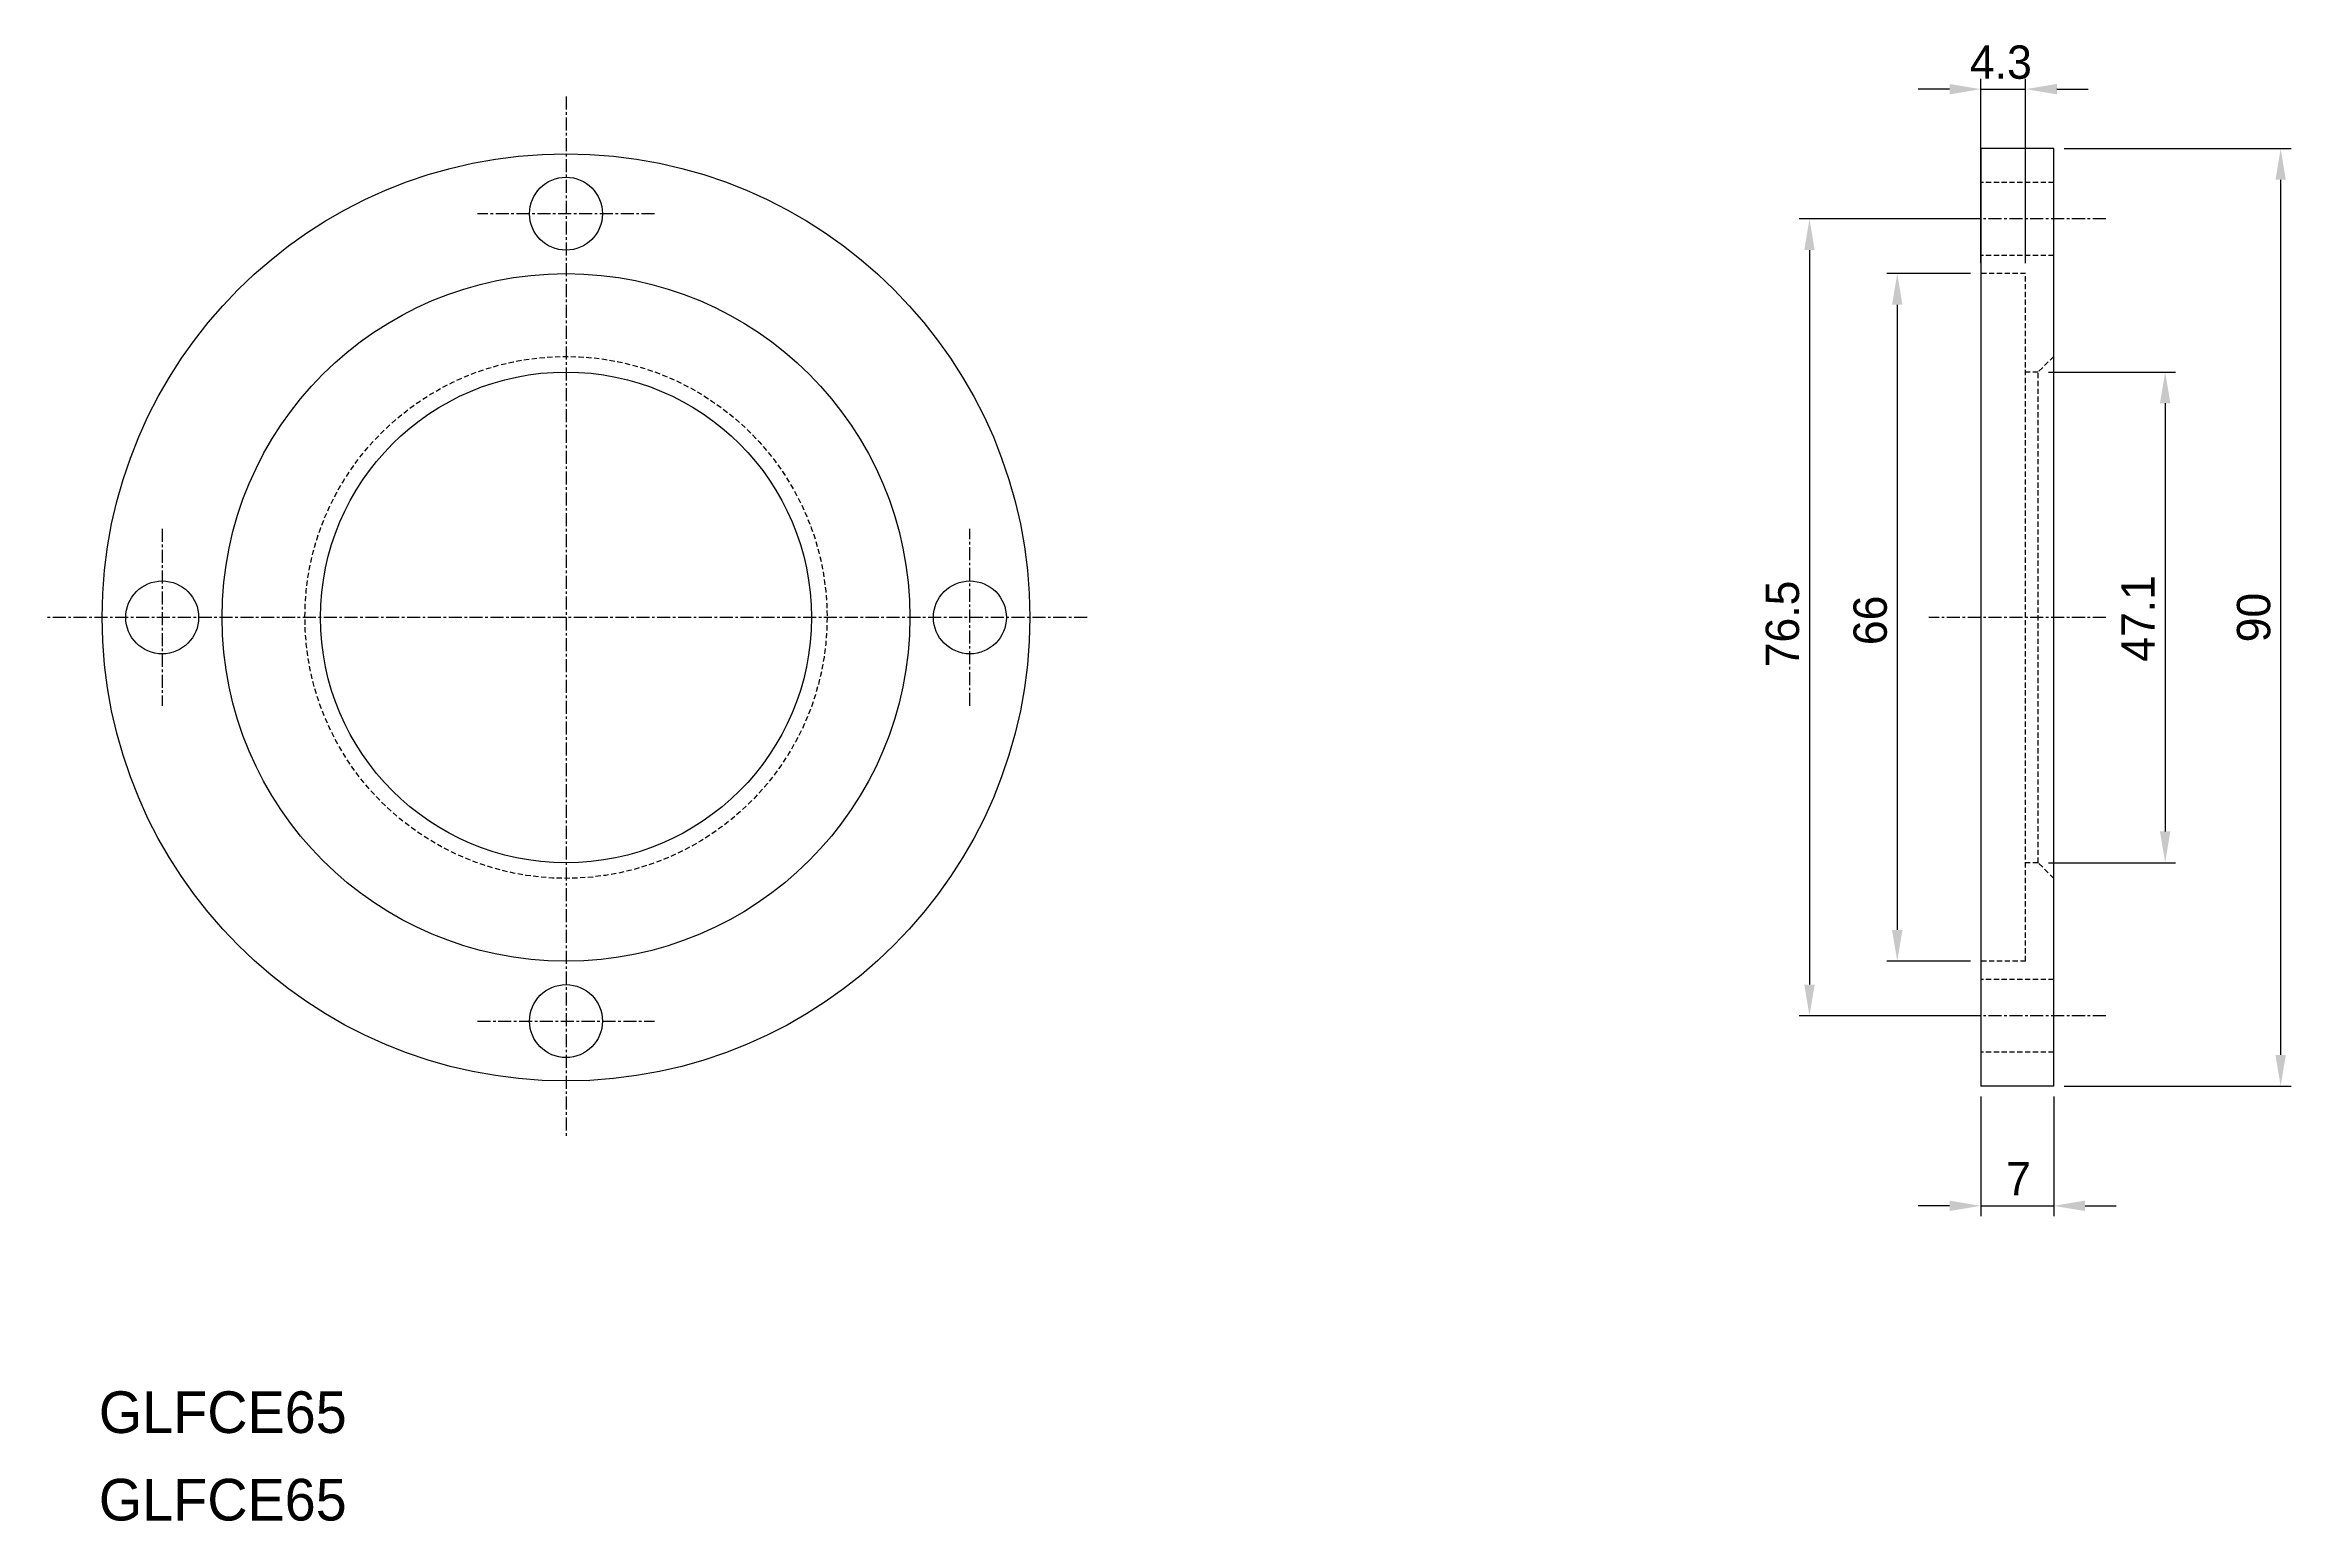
# Model space of a CAD drawing. Extents: x -16 to 199, y -4 to 137.
import ezdxf

# ---------------------------------------------------------------- set-up
doc = ezdxf.new("R2010")
doc.units = 0
doc.header["$MEASUREMENT"] = 0
doc.linetypes.add('CENTER', pattern=[2, 1.25, -0.25, 0.25, -0.25])
doc.linetypes.add('DASHED', pattern=[0.75, 0.5, -0.25])
doc.layers.get('0').update_dxf_attribs({"linetype": 'CONTINUOUS'})
doc.layers.get('DEFPOINTS').update_dxf_attribs({"linetype": 'CONTINUOUS'})
doc.layers.add('CENTER', color=1, linetype='CONTINUOUS')
doc.layers.add('SIZE', color=7, linetype='CONTINUOUS')
doc.dimstyles.get("Standard").update_dxf_attribs({"dimtxt": 0.18, "dimasz": 0.18, "dimexe": 0.18, "dimexo": 0.0625, "dimgap": 0.09, "dimtad": 0, "dimtih": 1, "dimtoh": 1, "dimdec": 4, "dimzin": 0, "dimdsep": 46, "dimtxsty": 'STANDARD', "dimcen": 0.09, "dimadec": 0, "dimazin": 0, "dimtfac": 1, "dimtdec": 4, "dimtofl": 0, "dimtmove": 2, "dimatfit": 3, "dimfxl": 1, "dimtolj": 1, "dimarcsym": 0})

# ---------------------------------------------------------------- blocks, each defined once
blk = doc.blocks.new('*U3')
at = {"layer": 'SIZE', "color": 0, "linetype": 'Continuous'}
blk.add_text('90', height=3.2, rotation=90, dxfattribs=at).set_placement((197.33, 79.89))
blk = doc.blocks.new('*D2')
at = {"layer": 'DEFPOINTS', "color": 0, "linetype": 'Continuous'}
for p in [(176.56, 127.29), (176.56, 37.29), (198.33, 37.29)]:
    blk.add_point(p, dxfattribs=at)
at = {"layer": 'SIZE', "color": 0, "linetype": 'Continuous'}
for p, q in [((177.56, 127.29), (199.33, 127.29)), ((198.33, 124.29), (198.33, 40.29)), ((177.56, 37.29), (199.33, 37.29))]:
    blk.add_line(p, q, dxfattribs=at)
for points in [[(197.83, 124.29), (198.83, 124.29), (198.33, 127.29)], [(197.83, 40.29), (198.83, 40.29), (198.33, 37.29)]]:
    blk.add_solid(points, dxfattribs=at)
at = {"layer": 'SIZE', "color": 7, "linetype": 'Continuous'}
blk.add_blockref('*U3', (0, 0), dxfattribs=at)
blk = doc.blocks.new('*U5')
at = {"layer": 'SIZE', "color": 0, "linetype": 'Continuous'}
blk.add_text('47.1', height=3.2, rotation=90, dxfattribs=at).set_placement((186.25, 78.02))
blk = doc.blocks.new('*D4')
at = {"layer": 'DEFPOINTS', "color": 0, "linetype": 'Continuous'}
for p in [(175.06, 105.84), (175.06, 58.74), (187.25, 58.74)]:
    blk.add_point(p, dxfattribs=at)
at = {"layer": 'SIZE', "color": 0, "linetype": 'Continuous'}
for p, q in [((176.06, 105.84), (188.25, 105.84)), ((187.25, 102.84), (187.25, 61.74)), ((176.06, 58.74), (188.25, 58.74))]:
    blk.add_line(p, q, dxfattribs=at)
for points in [[(186.75, 102.84), (187.75, 102.84), (187.25, 105.84)], [(186.75, 61.74), (187.75, 61.74), (187.25, 58.74)]]:
    blk.add_solid(points, dxfattribs=at)
at = {"layer": 'SIZE', "color": 7, "linetype": 'Continuous'}
blk.add_blockref('*U5', (0, 0), dxfattribs=at)
blk = doc.blocks.new('*U7')
at = {"layer": 'SIZE', "color": 0, "linetype": 'Continuous'}
blk.add_text('66', height=3.2, rotation=90, dxfattribs=at).set_placement((160.54, 79.62))
blk = doc.blocks.new('*D6')
at = {"layer": 'DEFPOINTS', "color": 0, "linetype": 'Continuous'}
for p in [(169.56, 115.29), (161.54, 49.29), (169.56, 49.29)]:
    blk.add_point(p, dxfattribs=at)
at = {"layer": 'SIZE', "color": 0, "linetype": 'Continuous'}
for p, q in [((168.56, 115.29), (160.54, 115.29)), ((161.54, 112.29), (161.54, 52.29)), ((168.56, 49.29), (160.54, 49.29))]:
    blk.add_line(p, q, dxfattribs=at)
for points in [[(161.04, 112.29), (162.04, 112.29), (161.54, 115.29)], [(161.04, 52.29), (162.04, 52.29), (161.54, 49.29)]]:
    blk.add_solid(points, dxfattribs=at)
at = {"layer": 'SIZE', "color": 7, "linetype": 'Continuous'}
blk.add_blockref('*U7', (0, 0), dxfattribs=at)
blk = doc.blocks.new('*U9')
at = {"layer": 'SIZE', "color": 0, "linetype": 'Continuous'}
blk.add_text('76.5', height=3.2, rotation=90, dxfattribs=at).set_placement((152.12, 77.49))
blk = doc.blocks.new('*D8')
at = {"layer": 'DEFPOINTS', "color": 0, "linetype": 'Continuous'}
for p in [(169.56, 120.54), (153.12, 44.04), (169.56, 44.04)]:
    blk.add_point(p, dxfattribs=at)
at = {"layer": 'SIZE', "color": 0, "linetype": 'Continuous'}
for p, q in [((168.56, 120.54), (152.12, 120.54)), ((153.12, 117.54), (153.12, 47.04)), ((168.56, 44.04), (152.12, 44.04))]:
    blk.add_line(p, q, dxfattribs=at)
for points in [[(152.62, 117.54), (153.62, 117.54), (153.12, 120.54)], [(152.62, 47.04), (153.62, 47.04), (153.12, 44.04)]]:
    blk.add_solid(points, dxfattribs=at)
at = {"layer": 'SIZE', "color": 7, "linetype": 'Continuous'}
blk.add_blockref('*U9', (0, 0), dxfattribs=at)
blk = doc.blocks.new('*U11')
at = {"layer": 'SIZE', "color": 0, "linetype": 'Continuous'}
blk.add_text('4.3', height=3.2, dxfattribs=at).set_placement((168.51, 133.99))
blk = doc.blocks.new('*D10')
at = {"layer": 'DEFPOINTS', "color": 0, "linetype": 'Continuous'}
for p in [(173.86, 132.99), (169.56, 115.29), (173.86, 115.29)]:
    blk.add_point(p, dxfattribs=at)
at = {"layer": 'SIZE', "color": 0, "linetype": 'Continuous'}
for p, q in [((169.56, 116.29), (169.56, 133.99)), ((173.86, 116.29), (173.86, 133.99)), ((166.56, 132.99), (163.56, 132.99)), ((169.56, 132.99), (173.86, 132.99)), ((176.86, 132.99), (179.86, 132.99))]:
    blk.add_line(p, q, dxfattribs=at)
for points in [[(166.56, 133.49), (166.56, 132.49), (169.56, 132.99)], [(176.86, 133.49), (176.86, 132.49), (173.86, 132.99)]]:
    blk.add_solid(points, dxfattribs=at)
at = {"layer": 'SIZE', "color": 7, "linetype": 'Continuous'}
blk.add_blockref('*U11', (0, 0), dxfattribs=at)
blk = doc.blocks.new('*U13')
at = {"layer": 'SIZE', "color": 0, "linetype": 'Continuous'}
blk.add_text('7', height=3.2, dxfattribs=at).set_placement((171.99, 26.8))
blk = doc.blocks.new('*D12')
at = {"layer": 'DEFPOINTS', "color": 0, "linetype": 'Continuous'}
for p in [(169.56, 37.29), (176.56, 37.29), (176.56, 25.8)]:
    blk.add_point(p, dxfattribs=at)
at = {"layer": 'SIZE', "color": 0, "linetype": 'Continuous'}
for p, q in [((169.56, 36.29), (169.56, 24.8)), ((176.56, 36.29), (176.56, 24.8)), ((166.56, 25.8), (163.56, 25.8)), ((169.56, 25.8), (176.56, 25.8)), ((179.56, 25.8), (182.56, 25.8))]:
    blk.add_line(p, q, dxfattribs=at)
for points in [[(166.56, 26.3), (166.56, 25.3), (169.56, 25.8)], [(179.56, 26.3), (179.56, 25.3), (176.56, 25.8)]]:
    blk.add_solid(points, dxfattribs=at)
at = {"layer": 'SIZE', "color": 7, "linetype": 'Continuous'}
blk.add_blockref('*U13', (0, 0), dxfattribs=at)

msp = doc.modelspace()

# ---------------------------------------------------------------- linework, layer by layer
at = {"color": 7, "linetype": 'Continuous'}
for p, q in [((169.55642, 127.28515), (169.55642, 37.28515)), ((176.55642, 127.28515), (169.55642, 127.28515)), ((176.55642, 37.28515), (176.55642, 127.28515)), ((176.55642, 37.28515), (169.55642, 37.28515))]:
    msp.add_line(p, q, dxfattribs=at)
at = {"color": 3, "linetype": 'DASHED'}
for p, q in [((176.55642, 124.03515), (169.55642, 124.03515)), ((176.55642, 117.03515), (169.55642, 117.03515)), ((173.85642, 115.28515), (169.55642, 115.28515)), ((173.85642, 49.28515), (173.85642, 115.28515)), ((175.05642, 105.83515), (173.85642, 105.83515)), ((176.55642, 107.33515), (175.05642, 105.83515)), ((175.05642, 58.73515), (175.05642, 105.83515)), ((175.05642, 58.73515), (173.85642, 58.73515)), ((176.55642, 57.23515), (175.05642, 58.73515)), ((173.85642, 49.28515), (169.55642, 49.28515)), ((176.55642, 47.53515), (169.55642, 47.53515)), ((176.55642, 40.53515), (169.55642, 40.53515))]:
    msp.add_line(p, q, dxfattribs=at)
at = {"color": 7, "linetype": 'Continuous'}
for centre, radius in [((33.80858, 82.28515), 44.5), ((33.80858, 121.03515), 3.5), ((33.80858, 82.28515), 33), ((33.80858, 82.28515), 23.55), ((-4.94142, 82.28515), 3.5), ((72.55858, 82.28515), 3.5), ((33.80858, 43.53515), 3.5)]:
    msp.add_circle(centre, radius, dxfattribs=at)
at = {"color": 3, "linetype": 'DASHED'}
msp.add_circle((33.80858, 82.28515), 25.05, dxfattribs=at)
at = {"layer": 'CENTER', "color": 1, "linetype": 'CENTER'}
for p, q in [((33.80858, 132.28515), (33.80858, 32.28515)), ((42.30858, 121.03515), (25.30858, 121.03515)), ((181.55642, 120.53515), (164.55642, 120.53515)), ((-4.94142, 90.78515), (-4.94142, 73.78515)), ((72.55858, 73.78515), (72.55858, 90.78515)), ((83.80858, 82.28515), (-16.19142, 82.28515)), ((181.55642, 82.28515), (164.55642, 82.28515)), ((25.30858, 43.53515), (42.30858, 43.53515)), ((181.55642, 44.03515), (164.55642, 44.03515))]:
    msp.add_line(p, q, dxfattribs=at)

# ---------------------------------------------------------------- texts
at = {"color": 7, "linetype": 'Continuous'}
for p in [(-11.01749, 3.99283), (-11.01749, -4.40597)]:
    msp.add_text('GLFCE65', height=4, dxfattribs=at).set_placement(p)

# ---------------------------------------------------------------- dimensions: what is measured, and where the dimension line sits
at = {"layer": 'SIZE', "color": 7, "linetype": 'Continuous'}
for base, p1, p2, picture, middle in [((173.85642, 132.99245), (169.55642, 115.28515), (173.85642, 115.28515), '*D10', (171.70642, 135.59245)), ((176.55642, 25.79722), (169.55642, 37.28515), (176.55642, 37.28515), '*D12', (173.05642, 28.39722))]:
    dim = msp.add_linear_dim(base=base, p1=p1, p2=p2, dimstyle='STANDARD', dxfattribs=at)
    dim.commit()
    dim.dimension.update_dxf_attribs({"geometry": picture, "text_midpoint": middle})
for base, p1, p2, picture, middle in [((198.32928, 37.28515), (176.55642, 127.28515), (176.55642, 37.28515), '*D2', (195.72928, 82.28515)), ((153.12286, 44.03515), (169.55642, 120.53515), (169.55642, 44.03515), '*D8', (150.52286, 82.28515)), ((161.53719, 49.28515), (169.55642, 115.28515), (169.55642, 49.28515), '*D6', (158.93719, 82.28515)), ((187.25248, 58.73515), (175.05642, 105.83515), (175.05642, 58.73515), '*D4', (184.65248, 82.28515))]:
    dim = msp.add_linear_dim(base=base, p1=p1, p2=p2, angle=90, dimstyle='STANDARD', dxfattribs=at)
    dim.commit()
    dim.dimension.update_dxf_attribs({"geometry": picture, "text_midpoint": middle})

doc.saveas('drawing.dxf')
